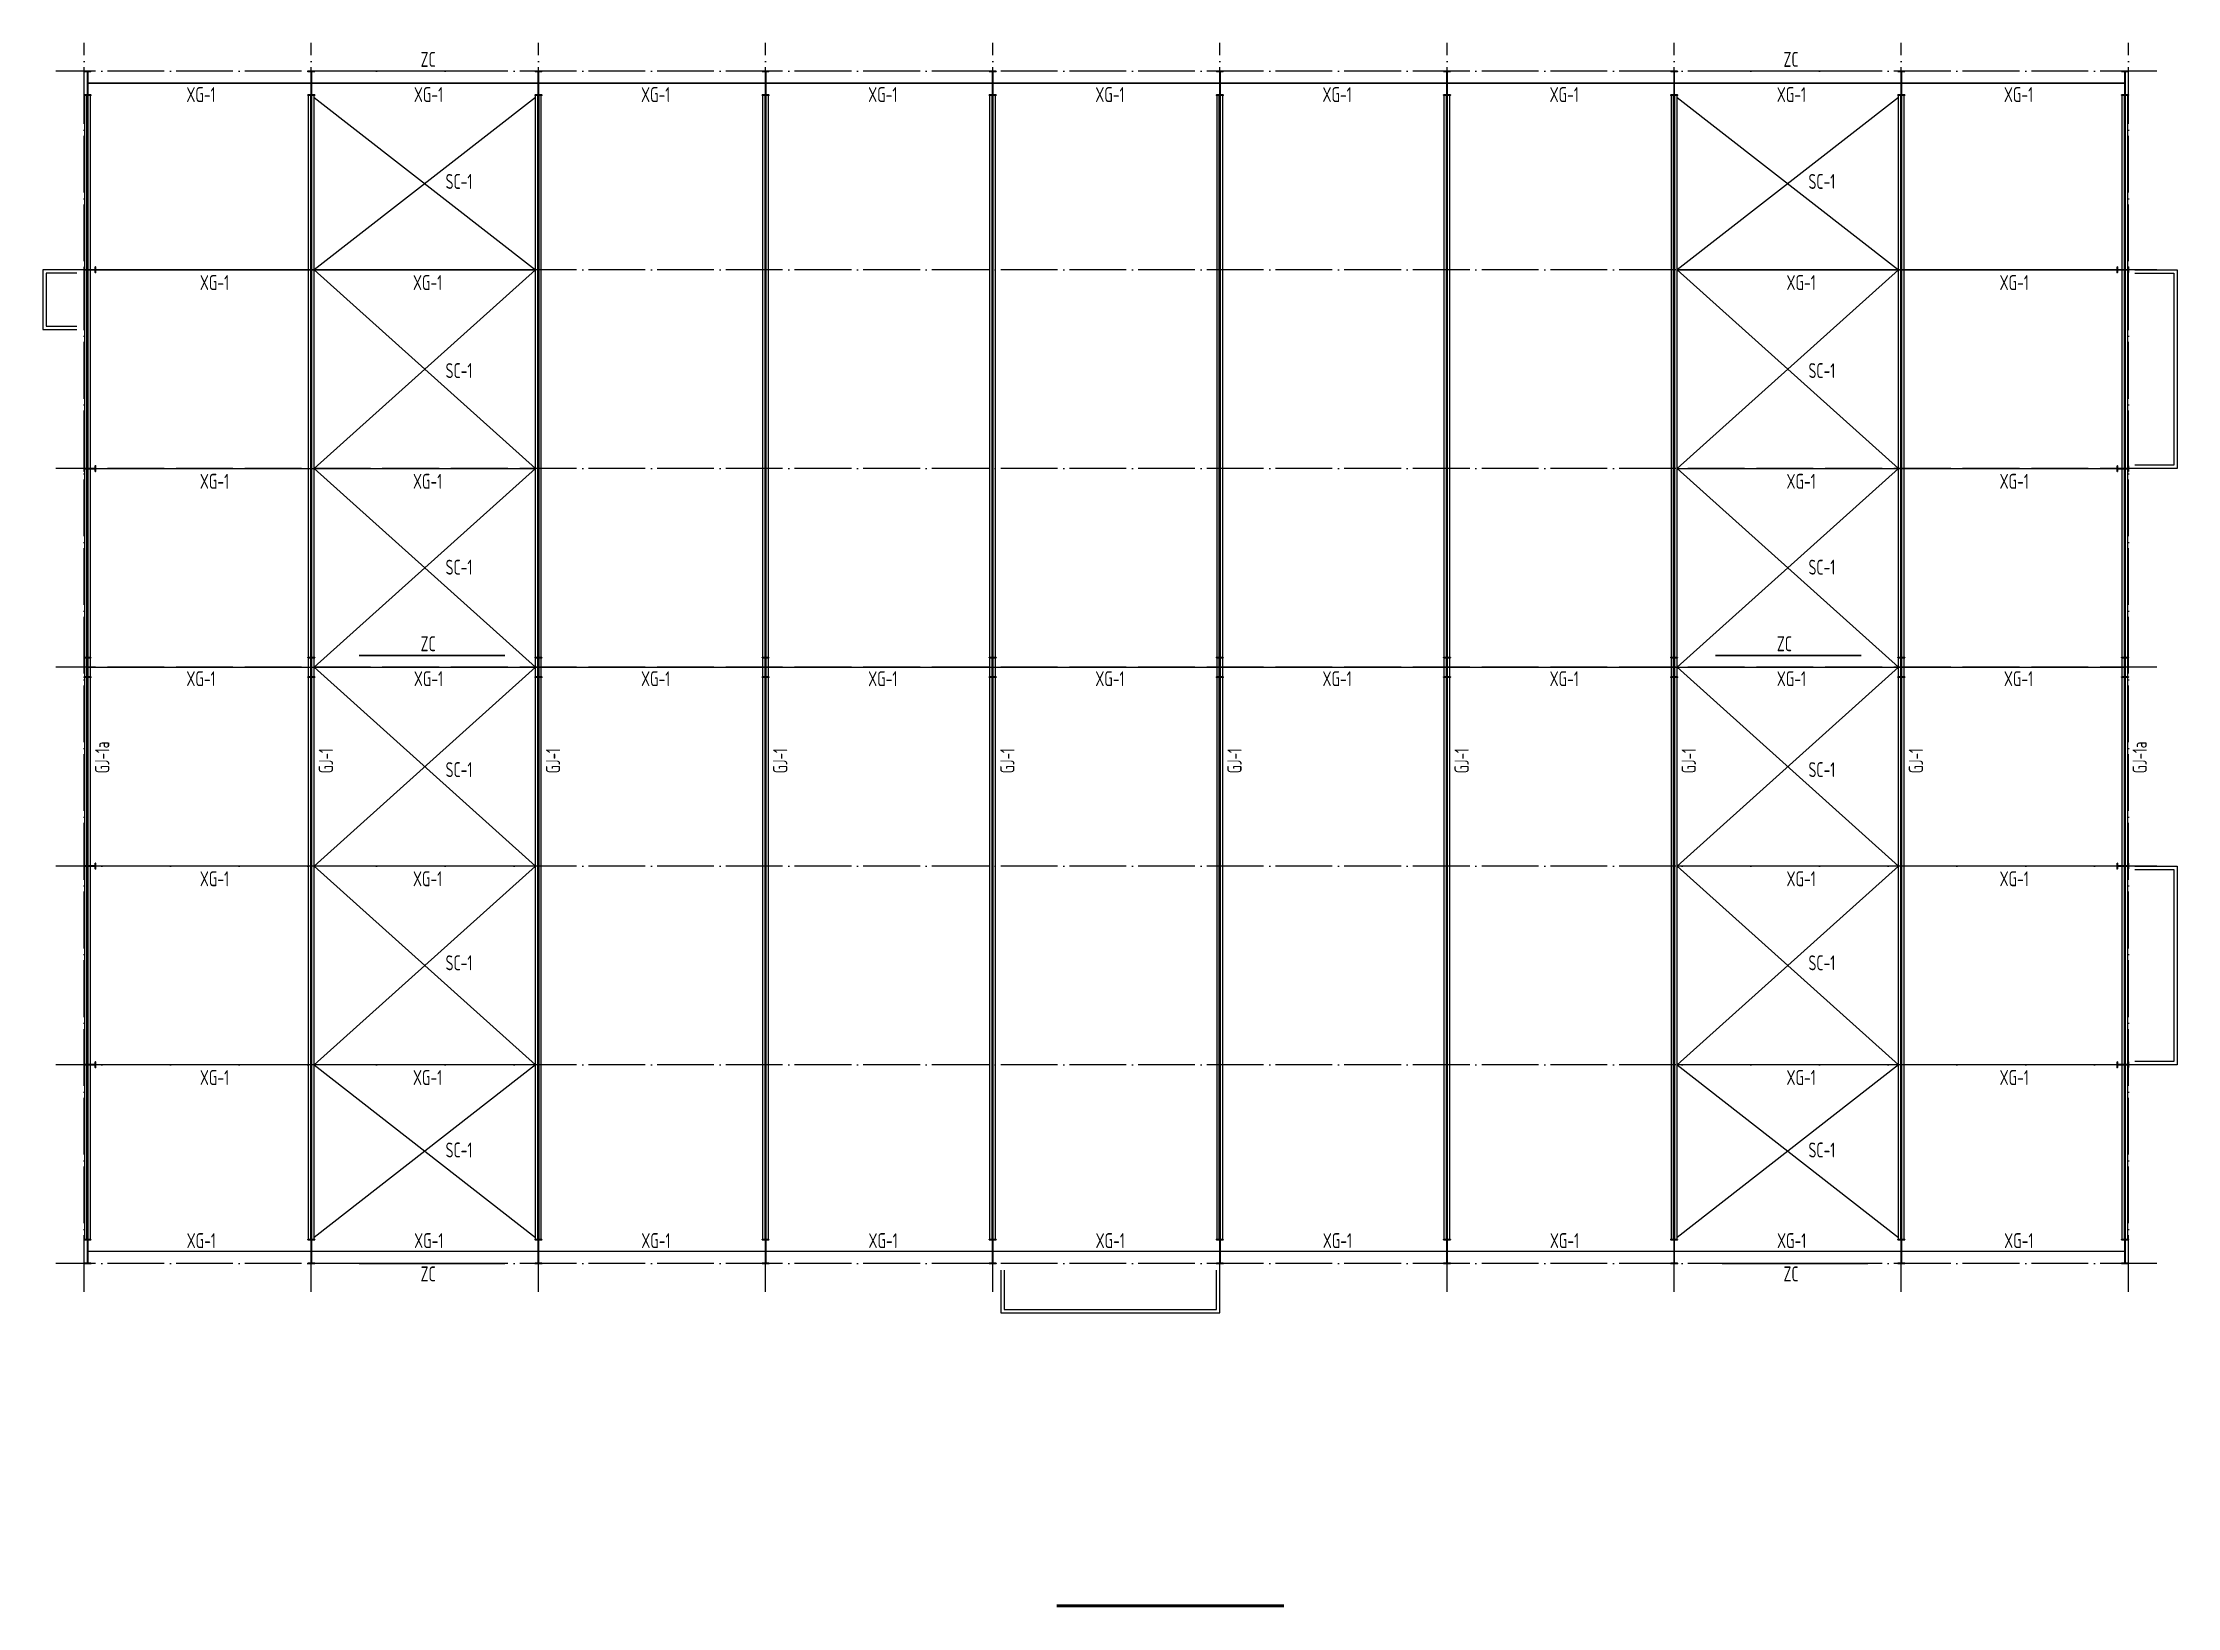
# Model space of a CAD drawing. Extents: x 293620 to 503924, y -252071 to 755100.
# Drawn here: x 388257 to 463437, y 280100 to 335209 of the extents above; entities that cross this region are included whole.
import ezdxf
from ezdxf.enums import TextEntityAlignment as Align

# ---------------------------------------------------------------- set-up
doc = ezdxf.new("R2010")
doc.units = 0
doc.header["$LTSCALE"] = 1000
doc.header["$MEASUREMENT"] = 0
doc.linetypes.add('DOTE', pattern=[2.42, 2, -0.2, 0.02, -0.2])
for name, color, linetype in [('0 - 屋顶线', 150, 'Continuous'), ('3T_WOOD', 21, 'Continuous'), ('DIM_LEAD', 171, 'Continuous'), ('DIM_SYMB', 171, 'Continuous'), ('DOTE', 14, 'DOTE'), ('PUB_TEXT', 7, 'Continuous'), ('PUB_TITLE', 171, 'Continuous'), ('TK', 4, 'Continuous'), ('中粗', 4, 'Continuous')]:
    doc.layers.add(name, color=color, linetype=linetype)
doc.layers.add('Pkpm_柱子', color=3, linetype='Continuous', lineweight=35)
doc.styles.add('-宋体', font='', dxfattribs={"width": 0.8})
doc.styles.add('HT', font='simhei.ttf', dxfattribs={"width": 0.8})
doc.styles.add('ROMANS', font='romans__.ttf', dxfattribs={"width": 0.65, "height": 231.275})
doc.styles.add('TSSD_Dimension', font='Tssdeng.shx', dxfattribs={"width": 0.7, "bigfont": 'hztxt.shx'})
doc.styles.add('TSSD_REIN', font='tssdeng.shx', dxfattribs={"width": 0.7, "bigfont": 'tssdchn.shx'})
doc.styles.add('图签宋体', font='', dxfattribs={"height": 300})
doc.styles.add('图签黑体', font='simhei.ttf', dxfattribs={"height": 550})
doc.styles.get('-宋体').set_extended_font_data('SimSun')
doc.styles.get('图签宋体').set_extended_font_data('NSimSun')

msp = doc.modelspace()

# ---------------------------------------------------------------- texts
at = {"layer": 'PUB_TEXT', "style": 'TSSD_Dimension', "width": 0.7}
for s, p in [('ZC', (401568.3, 334358.1)), ('ZC', (449568.3, 334358.1)), ('SC-1', (402448.1, 330058.3)), ('SC-1', (450448.1, 330058.3)), ('XG-1', (393793.6, 326497.5)), ('XG-1', (401299.1, 326497.5)), ('XG-1', (449673.6, 326497.5)), ('XG-1', (457179.1, 326497.5)), ('SC-1', (402448.1, 323397)), ('SC-1', (450448.1, 323397)), ('XG-1', (393793.6, 319497.5)), ('XG-1', (401299.1, 319497.5)), ('XG-1', (449673.6, 319497.5)), ('XG-1', (457179.1, 319497.5)), ('SC-1', (402448.1, 316472.4)), ('SC-1', (450448.1, 316472.4)), ('ZC', (401568.3, 313775.1)), ('ZC', (449336.1, 313775.1)), ('SC-1', (402448.1, 309342.1)), ('SC-1', (450448.1, 309342.1)), ('XG-1', (393793.6, 305497.5)), ('XG-1', (401299.1, 305497.5)), ('XG-1', (449673.6, 305497.5)), ('XG-1', (457179.1, 305497.5)), ('SC-1', (402448.1, 302537.3)), ('SC-1', (450448.1, 302537.3)), ('XG-1', (393793.6, 298497.5)), ('XG-1', (401299.1, 298497.5)), ('XG-1', (449673.6, 298497.5)), ('XG-1', (457179.1, 298497.5)), ('SC-1', (402448.1, 295944.9)), ('SC-1', (450448.1, 295944.9)), ('ZC', (401568.3, 291580.5)), ('ZC', (449568.3, 291580.5))]:
    msp.add_text(s, height=525, dxfattribs=at).set_placement(p)
for s, p in [('GJ-1a', (390600.5, 309476.1)), ('GJ-1a', (462360.5, 309476.1)), ('GJ-1', (398480.5, 309476.1)), ('GJ-1', (406480.5, 309476.1)), ('GJ-1', (414480.5, 309476.1)), ('GJ-1', (422480.5, 309476.1)), ('GJ-1', (430480.5, 309476.1)), ('GJ-1', (438480.5, 309476.1)), ('GJ-1', (446480.5, 309476.1)), ('GJ-1', (454480.5, 309476.1))]:
    msp.add_text(s, height=500, rotation=90, dxfattribs=at).set_placement(p)

# ---------------------------------------------------------------- blocks, each defined once
blk = doc.blocks.new('2Q3ZS43423423')
at = {"layer": 'PUB_TEXT', "style": 'TSSD_Dimension', "width": 0.7}
for p in [(393318, 233779), (401331, 233779), (409331, 233779), (417331, 233779), (425331, 233779), (433331, 233779), (441331, 233779), (449331, 233779), (457331, 233779)]:
    blk.add_text('XG-1', height=525, dxfattribs=at).set_placement(p)
blk = doc.blocks.new('AW3423W423423423')
at = {"layer": 'Pkpm_柱子'}
for points in [[(389957, 234869), (389957, 234857), (389842, 234857), (389842, 234031), (389957, 234031), (389957, 234019), (389717, 234019), (389717, 234031), (389832, 234031), (389832, 234857), (389717, 234857), (389717, 234869)], [(397837, 234869), (397837, 234857), (397722, 234857), (397722, 234031), (397837, 234031), (397837, 234019), (397597, 234019), (397597, 234031), (397712, 234031), (397712, 234857), (397597, 234857), (397597, 234869)], [(405837, 234869), (405837, 234857), (405722, 234857), (405722, 234031), (405837, 234031), (405837, 234019), (405597, 234019), (405597, 234031), (405712, 234031), (405712, 234857), (405597, 234857), (405597, 234869)], [(413837, 234869), (413837, 234857), (413722, 234857), (413722, 234031), (413837, 234031), (413837, 234019), (413597, 234019), (413597, 234031), (413712, 234031), (413712, 234857), (413597, 234857), (413597, 234869)], [(421837, 234869), (421837, 234857), (421722, 234857), (421722, 234031), (421837, 234031), (421837, 234019), (421597, 234019), (421597, 234031), (421712, 234031), (421712, 234857), (421597, 234857), (421597, 234869)], [(429837, 234869), (429837, 234857), (429722, 234857), (429722, 234031), (429837, 234031), (429837, 234019), (429597, 234019), (429597, 234031), (429712, 234031), (429712, 234857), (429597, 234857), (429597, 234869)], [(437837, 234869), (437837, 234857), (437722, 234857), (437722, 234031), (437837, 234031), (437837, 234019), (437597, 234019), (437597, 234031), (437712, 234031), (437712, 234857), (437597, 234857), (437597, 234869)], [(445837, 234869), (445837, 234857), (445722, 234857), (445722, 234031), (445837, 234031), (445837, 234019), (445597, 234019), (445597, 234031), (445712, 234031), (445712, 234857), (445597, 234857), (445597, 234869)], [(453837, 234869), (453837, 234857), (453722, 234857), (453722, 234031), (453837, 234031), (453837, 234019), (453597, 234019), (453597, 234031), (453712, 234031), (453712, 234857), (453597, 234857), (453597, 234869)], [(461717, 234869), (461717, 234857), (461602, 234857), (461602, 234031), (461717, 234031), (461717, 234019), (461477, 234019), (461477, 234031), (461592, 234031), (461592, 234857), (461477, 234857), (461477, 234869)], [(389717, 227969), (389729, 227969), (389729, 227874), (390105, 227874), (390105, 227969), (390117, 227969), (390117, 227769), (390105, 227769), (390105, 227864), (389729, 227864), (389729, 227769), (389717, 227769)], [(461317, 227969), (461329, 227969), (461329, 227874), (461705, 227874), (461705, 227969), (461717, 227969), (461717, 227769), (461705, 227769), (461705, 227864), (461329, 227864), (461329, 227769), (461317, 227769)], [(389717, 220969), (389729, 220969), (389729, 220874), (390105, 220874), (390105, 220969), (390117, 220969), (390117, 220769), (390105, 220769), (390105, 220864), (389729, 220864), (389729, 220769), (389717, 220769)], [(461317, 220969), (461329, 220969), (461329, 220874), (461705, 220874), (461705, 220969), (461717, 220969), (461717, 220769), (461705, 220769), (461705, 220864), (461329, 220864), (461329, 220769), (461317, 220769)], [(389957, 214219), (389957, 214207), (389842, 214207), (389842, 213531), (389957, 213531), (389957, 213519), (389717, 213519), (389717, 213531), (389832, 213531), (389832, 214207), (389717, 214207), (389717, 214219)], [(397837, 214219), (397837, 214207), (397722, 214207), (397722, 213531), (397837, 213531), (397837, 213519), (397597, 213519), (397597, 213531), (397712, 213531), (397712, 214207), (397597, 214207), (397597, 214219)], [(405837, 214219), (405837, 214207), (405722, 214207), (405722, 213531), (405837, 213531), (405837, 213519), (405597, 213519), (405597, 213531), (405712, 213531), (405712, 214207), (405597, 214207), (405597, 214219)], [(413837, 214219), (413837, 214207), (413722, 214207), (413722, 213531), (413837, 213531), (413837, 213519), (413597, 213519), (413597, 213531), (413712, 213531), (413712, 214207), (413597, 214207), (413597, 214219)], [(421837, 214219), (421837, 214207), (421722, 214207), (421722, 213531), (421837, 213531), (421837, 213519), (421597, 213519), (421597, 213531), (421712, 213531), (421712, 214207), (421597, 214207), (421597, 214219)], [(429837, 214219), (429837, 214207), (429722, 214207), (429722, 213531), (429837, 213531), (429837, 213519), (429597, 213519), (429597, 213531), (429712, 213531), (429712, 214207), (429597, 214207), (429597, 214219)], [(437837, 214219), (437837, 214207), (437722, 214207), (437722, 213531), (437837, 213531), (437837, 213519), (437597, 213519), (437597, 213531), (437712, 213531), (437712, 214207), (437597, 214207), (437597, 214219)], [(445837, 214219), (445837, 214207), (445722, 214207), (445722, 213531), (445837, 213531), (445837, 213519), (445597, 213519), (445597, 213531), (445712, 213531), (445712, 214207), (445597, 214207), (445597, 214219)], [(453837, 214219), (453837, 214207), (453722, 214207), (453722, 213531), (453837, 213531), (453837, 213519), (453597, 213519), (453597, 213531), (453712, 213531), (453712, 214207), (453597, 214207), (453597, 214219)], [(461717, 214219), (461717, 214207), (461602, 214207), (461602, 213531), (461717, 213531), (461717, 213519), (461477, 213519), (461477, 213531), (461592, 213531), (461592, 214207), (461477, 214207), (461477, 214219)], [(389717, 206969), (389729, 206969), (389729, 206874), (390105, 206874), (390105, 206969), (390117, 206969), (390117, 206769), (390105, 206769), (390105, 206864), (389729, 206864), (389729, 206769), (389717, 206769)], [(461317, 206969), (461329, 206969), (461329, 206874), (461705, 206874), (461705, 206969), (461717, 206969), (461717, 206769), (461705, 206769), (461705, 206864), (461329, 206864), (461329, 206769), (461317, 206769)], [(389717, 199969), (389729, 199969), (389729, 199874), (390105, 199874), (390105, 199969), (390117, 199969), (390117, 199769), (390105, 199769), (390105, 199864), (389729, 199864), (389729, 199769), (389717, 199769)], [(461317, 199969), (461329, 199969), (461329, 199874), (461705, 199874), (461705, 199969), (461717, 199969), (461717, 199769), (461705, 199769), (461705, 199864), (461329, 199864), (461329, 199769), (461317, 199769)], [(389957, 193719), (389957, 193707), (389842, 193707), (389842, 192881), (389957, 192881), (389957, 192869), (389717, 192869), (389717, 192881), (389832, 192881), (389832, 193707), (389717, 193707), (389717, 193719)], [(397837, 193719), (397837, 193707), (397722, 193707), (397722, 192881), (397837, 192881), (397837, 192869), (397597, 192869), (397597, 192881), (397712, 192881), (397712, 193707), (397597, 193707), (397597, 193719)], [(405837, 193719), (405837, 193707), (405722, 193707), (405722, 192881), (405837, 192881), (405837, 192869), (405597, 192869), (405597, 192881), (405712, 192881), (405712, 193707), (405597, 193707), (405597, 193719)], [(413837, 193719), (413837, 193707), (413722, 193707), (413722, 192881), (413837, 192881), (413837, 192869), (413597, 192869), (413597, 192881), (413712, 192881), (413712, 193707), (413597, 193707), (413597, 193719)], [(421837, 193719), (421837, 193707), (421722, 193707), (421722, 192881), (421837, 192881), (421837, 192869), (421597, 192869), (421597, 192881), (421712, 192881), (421712, 193707), (421597, 193707), (421597, 193719)], [(429837, 193719), (429837, 193707), (429722, 193707), (429722, 192881), (429837, 192881), (429837, 192869), (429597, 192869), (429597, 192881), (429712, 192881), (429712, 193707), (429597, 193707), (429597, 193719)], [(437837, 193719), (437837, 193707), (437722, 193707), (437722, 192881), (437837, 192881), (437837, 192869), (437597, 192869), (437597, 192881), (437712, 192881), (437712, 193707), (437597, 193707), (437597, 193719)], [(445837, 193719), (445837, 193707), (445722, 193707), (445722, 192881), (445837, 192881), (445837, 192869), (445597, 192869), (445597, 192881), (445712, 192881), (445712, 193707), (445597, 193707), (445597, 193719)], [(453837, 193719), (453837, 193707), (453722, 193707), (453722, 192881), (453837, 192881), (453837, 192869), (453597, 192869), (453597, 192881), (453712, 192881), (453712, 193707), (453597, 193707), (453597, 193719)], [(461717, 193719), (461717, 193707), (461602, 193707), (461602, 192881), (461717, 192881), (461717, 192869), (461477, 192869), (461477, 192881), (461592, 192881), (461592, 193707), (461477, 193707), (461477, 193719)]]:
    blk.add_hatch(color=256, dxfattribs=at).paths.add_polyline_path(points)
for points in [[(389957, 234869), (389957, 234857), (389842, 234857), (389842, 234031), (389957, 234031), (389957, 234019), (389717, 234019), (389717, 234031), (389832, 234031), (389832, 234857), (389717, 234857), (389717, 234869)], [(397837, 234869), (397837, 234857), (397722, 234857), (397722, 234031), (397837, 234031), (397837, 234019), (397597, 234019), (397597, 234031), (397712, 234031), (397712, 234857), (397597, 234857), (397597, 234869)], [(405837, 234869), (405837, 234857), (405722, 234857), (405722, 234031), (405837, 234031), (405837, 234019), (405597, 234019), (405597, 234031), (405712, 234031), (405712, 234857), (405597, 234857), (405597, 234869)], [(413837, 234869), (413837, 234857), (413722, 234857), (413722, 234031), (413837, 234031), (413837, 234019), (413597, 234019), (413597, 234031), (413712, 234031), (413712, 234857), (413597, 234857), (413597, 234869)], [(421837, 234869), (421837, 234857), (421722, 234857), (421722, 234031), (421837, 234031), (421837, 234019), (421597, 234019), (421597, 234031), (421712, 234031), (421712, 234857), (421597, 234857), (421597, 234869)], [(429837, 234869), (429837, 234857), (429722, 234857), (429722, 234031), (429837, 234031), (429837, 234019), (429597, 234019), (429597, 234031), (429712, 234031), (429712, 234857), (429597, 234857), (429597, 234869)], [(437837, 234869), (437837, 234857), (437722, 234857), (437722, 234031), (437837, 234031), (437837, 234019), (437597, 234019), (437597, 234031), (437712, 234031), (437712, 234857), (437597, 234857), (437597, 234869)], [(445837, 234869), (445837, 234857), (445722, 234857), (445722, 234031), (445837, 234031), (445837, 234019), (445597, 234019), (445597, 234031), (445712, 234031), (445712, 234857), (445597, 234857), (445597, 234869)], [(453837, 234869), (453837, 234857), (453722, 234857), (453722, 234031), (453837, 234031), (453837, 234019), (453597, 234019), (453597, 234031), (453712, 234031), (453712, 234857), (453597, 234857), (453597, 234869)], [(461717, 234869), (461717, 234857), (461602, 234857), (461602, 234031), (461717, 234031), (461717, 234019), (461477, 234019), (461477, 234031), (461592, 234031), (461592, 234857), (461477, 234857), (461477, 234869)], [(389717, 227969), (389729, 227969), (389729, 227874), (390105, 227874), (390105, 227969), (390117, 227969), (390117, 227769), (390105, 227769), (390105, 227864), (389729, 227864), (389729, 227769), (389717, 227769)], [(461317, 227969), (461329, 227969), (461329, 227874), (461705, 227874), (461705, 227969), (461717, 227969), (461717, 227769), (461705, 227769), (461705, 227864), (461329, 227864), (461329, 227769), (461317, 227769)], [(389717, 220969), (389729, 220969), (389729, 220874), (390105, 220874), (390105, 220969), (390117, 220969), (390117, 220769), (390105, 220769), (390105, 220864), (389729, 220864), (389729, 220769), (389717, 220769)], [(461317, 220969), (461329, 220969), (461329, 220874), (461705, 220874), (461705, 220969), (461717, 220969), (461717, 220769), (461705, 220769), (461705, 220864), (461329, 220864), (461329, 220769), (461317, 220769)], [(389957, 214219), (389957, 214207), (389842, 214207), (389842, 213531), (389957, 213531), (389957, 213519), (389717, 213519), (389717, 213531), (389832, 213531), (389832, 214207), (389717, 214207), (389717, 214219)], [(397837, 214219), (397837, 214207), (397722, 214207), (397722, 213531), (397837, 213531), (397837, 213519), (397597, 213519), (397597, 213531), (397712, 213531), (397712, 214207), (397597, 214207), (397597, 214219)], [(405837, 214219), (405837, 214207), (405722, 214207), (405722, 213531), (405837, 213531), (405837, 213519), (405597, 213519), (405597, 213531), (405712, 213531), (405712, 214207), (405597, 214207), (405597, 214219)], [(413837, 214219), (413837, 214207), (413722, 214207), (413722, 213531), (413837, 213531), (413837, 213519), (413597, 213519), (413597, 213531), (413712, 213531), (413712, 214207), (413597, 214207), (413597, 214219)], [(421837, 214219), (421837, 214207), (421722, 214207), (421722, 213531), (421837, 213531), (421837, 213519), (421597, 213519), (421597, 213531), (421712, 213531), (421712, 214207), (421597, 214207), (421597, 214219)], [(429837, 214219), (429837, 214207), (429722, 214207), (429722, 213531), (429837, 213531), (429837, 213519), (429597, 213519), (429597, 213531), (429712, 213531), (429712, 214207), (429597, 214207), (429597, 214219)], [(437837, 214219), (437837, 214207), (437722, 214207), (437722, 213531), (437837, 213531), (437837, 213519), (437597, 213519), (437597, 213531), (437712, 213531), (437712, 214207), (437597, 214207), (437597, 214219)], [(445837, 214219), (445837, 214207), (445722, 214207), (445722, 213531), (445837, 213531), (445837, 213519), (445597, 213519), (445597, 213531), (445712, 213531), (445712, 214207), (445597, 214207), (445597, 214219)], [(453837, 214219), (453837, 214207), (453722, 214207), (453722, 213531), (453837, 213531), (453837, 213519), (453597, 213519), (453597, 213531), (453712, 213531), (453712, 214207), (453597, 214207), (453597, 214219)], [(461717, 214219), (461717, 214207), (461602, 214207), (461602, 213531), (461717, 213531), (461717, 213519), (461477, 213519), (461477, 213531), (461592, 213531), (461592, 214207), (461477, 214207), (461477, 214219)], [(389717, 206969), (389729, 206969), (389729, 206874), (390105, 206874), (390105, 206969), (390117, 206969), (390117, 206769), (390105, 206769), (390105, 206864), (389729, 206864), (389729, 206769), (389717, 206769)], [(461317, 206969), (461329, 206969), (461329, 206874), (461705, 206874), (461705, 206969), (461717, 206969), (461717, 206769), (461705, 206769), (461705, 206864), (461329, 206864), (461329, 206769), (461317, 206769)], [(389717, 199969), (389729, 199969), (389729, 199874), (390105, 199874), (390105, 199969), (390117, 199969), (390117, 199769), (390105, 199769), (390105, 199864), (389729, 199864), (389729, 199769), (389717, 199769)], [(461317, 199969), (461329, 199969), (461329, 199874), (461705, 199874), (461705, 199969), (461717, 199969), (461717, 199769), (461705, 199769), (461705, 199864), (461329, 199864), (461329, 199769), (461317, 199769)], [(389957, 193719), (389957, 193707), (389842, 193707), (389842, 192881), (389957, 192881), (389957, 192869), (389717, 192869), (389717, 192881), (389832, 192881), (389832, 193707), (389717, 193707), (389717, 193719)], [(397837, 193719), (397837, 193707), (397722, 193707), (397722, 192881), (397837, 192881), (397837, 192869), (397597, 192869), (397597, 192881), (397712, 192881), (397712, 193707), (397597, 193707), (397597, 193719)], [(405837, 193719), (405837, 193707), (405722, 193707), (405722, 192881), (405837, 192881), (405837, 192869), (405597, 192869), (405597, 192881), (405712, 192881), (405712, 193707), (405597, 193707), (405597, 193719)], [(413837, 193719), (413837, 193707), (413722, 193707), (413722, 192881), (413837, 192881), (413837, 192869), (413597, 192869), (413597, 192881), (413712, 192881), (413712, 193707), (413597, 193707), (413597, 193719)], [(421837, 193719), (421837, 193707), (421722, 193707), (421722, 192881), (421837, 192881), (421837, 192869), (421597, 192869), (421597, 192881), (421712, 192881), (421712, 193707), (421597, 193707), (421597, 193719)], [(429837, 193719), (429837, 193707), (429722, 193707), (429722, 192881), (429837, 192881), (429837, 192869), (429597, 192869), (429597, 192881), (429712, 192881), (429712, 193707), (429597, 193707), (429597, 193719)], [(437837, 193719), (437837, 193707), (437722, 193707), (437722, 192881), (437837, 192881), (437837, 192869), (437597, 192869), (437597, 192881), (437712, 192881), (437712, 193707), (437597, 193707), (437597, 193719)], [(445837, 193719), (445837, 193707), (445722, 193707), (445722, 192881), (445837, 192881), (445837, 192869), (445597, 192869), (445597, 192881), (445712, 192881), (445712, 193707), (445597, 193707), (445597, 193719)], [(453837, 193719), (453837, 193707), (453722, 193707), (453722, 192881), (453837, 192881), (453837, 192869), (453597, 192869), (453597, 192881), (453712, 192881), (453712, 193707), (453597, 193707), (453597, 193719)], [(461717, 193719), (461717, 193707), (461602, 193707), (461602, 192881), (461717, 192881), (461717, 192869), (461477, 192869), (461477, 192881), (461592, 192881), (461592, 193707), (461477, 193707), (461477, 193719)]]:
    blk.add_lwpolyline(points, close=True, dxfattribs=at)
blk = doc.blocks.new('A$C053D6479')
at = {"layer": 'PUB_TITLE'}
h = blk.add_hatch(color=256, dxfattribs=at)
h.dxf.hatch_style = 1
edge = h.paths.add_edge_path()
edge.add_spline(control_points=[(1026, 827), (1105, 920), (1188, 1008), (1266, 1102)], knot_values=[13, 13, 13, 13, 14, 14, 14, 14], degree=3, periodic=0)
edge.add_spline(control_points=[(1266, 1102), (1258, 1111), (1249, 1119), (1239, 1116)], knot_values=[12, 12, 12, 12, 13, 13, 13, 13], degree=3, periodic=0)
edge.add_spline(control_points=[(1239, 1116), (1210, 1107), (1179, 1092), (1144, 1077)], knot_values=[11, 11, 11, 11, 12, 12, 12, 12], degree=3, periodic=0)
edge.add_spline(control_points=[(1144, 1077), (1109, 1063), (1069, 1053), (1047, 1038)], knot_values=[10, 10, 10, 10, 11, 11, 11, 11], degree=3, periodic=0)
edge.add_spline(control_points=[(1047, 1038), (1028, 1026), (1007, 992), (991, 972)], knot_values=[9, 9, 9, 9, 10, 10, 10, 10], degree=3, periodic=0)
edge.add_spline(control_points=[(991, 972), (942, 913), (899, 868), (849, 810)], knot_values=[8, 8, 8, 8, 9, 9, 9, 9], degree=3, periodic=0)
edge.add_spline(control_points=[(849, 810), (842, 801), (822, 776), (822, 775)], knot_values=[7, 7, 7, 7, 8, 8, 8, 8], degree=3, periodic=0)
edge.add_spline(control_points=[(822, 775), (823, 771), (848, 752), (859, 744)], knot_values=[6, 6, 6, 6, 7, 7, 7, 7], degree=3, periodic=0)
edge.add_spline(control_points=[(859, 744), (949, 670), (1035, 592), (1122, 521)], knot_values=[5, 5, 5, 5, 6, 6, 6, 6], degree=3, periodic=0)
edge.add_spline(control_points=[(1122, 521), (1153, 527), (1185, 530), (1217, 533)], knot_values=[4, 4, 4, 4, 5, 5, 5, 5], degree=3, periodic=0)
edge.add_spline(control_points=[(1217, 533), (1246, 535), (1293, 532), (1316, 542)], knot_values=[3, 3, 3, 3, 4, 4, 4, 4], degree=3, periodic=0)
edge.add_spline(control_points=[(1316, 542), (1327, 547), (1338, 565), (1349, 579)], knot_values=[2, 2, 2, 2, 3, 3, 3, 3], degree=3, periodic=0)
edge.add_spline(control_points=[(1349, 579), (1423, 670), (1507, 759), (1572, 848)], knot_values=[1, 1, 1, 1, 2, 2, 2, 2], degree=3, periodic=0)
edge.add_spline(control_points=[(1572, 848), (1564, 852), (1561, 861), (1551, 862)], knot_values=[0, 0, 0, 0, 1, 1, 1, 1], degree=3, periodic=0)
edge.add_spline(control_points=[(1551, 862), (1469, 769), (1393, 671), (1310, 579)], knot_values=[15, 15, 15, 15, 16, 16, 16, 16], degree=3, periodic=0)
edge.add_spline(control_points=[(1310, 579), (1216, 662), (1118, 742), (1026, 827)], knot_values=[14, 14, 14, 14, 15, 15, 15, 15], degree=3, periodic=0)
at = {"layer": 'TK'}
h = blk.add_hatch(color=256, dxfattribs=at)
h.dxf.hatch_style = 2
edge = h.paths.add_edge_path()
edge.add_spline(control_points=[(728, 856), (728, 856), (728, 856), (719, 864), (651, 922), (580, 978), (514, 1036), (509, 1106), (488, 1176), (479, 1247), (570, 1343), (663, 1436), (758, 1526), (764, 1523), (768, 1518), (774, 1515), (693, 1422), (599, 1343), (520, 1249), (607, 1171), (698, 1096), (789, 1021), (874, 1109), (950, 1206), (1031, 1298), (1066, 1286), (1054, 1262), (1045, 1224), (1036, 1188), (1031, 1158), (1024, 1121), (1020, 1104), (1017, 1085), (1012, 1071), (1004, 1052), (976, 1026), (956, 1003), (906, 946), (866, 899), (814, 839), (806, 829), (789, 806), (787, 806), (777, 804), (728, 856)], knot_values=[0, 0, 0, 0, 0.005, 0.01, 1, 1, 1, 2, 2, 2, 3, 3, 3, 4, 4, 4, 5, 5, 5, 6, 6, 6, 7, 7, 7, 8, 8, 8, 9, 9, 9, 10, 10, 10, 11, 11, 11, 12, 12, 12, 13, 13, 13, 14, 14, 14, 14], degree=3, periodic=0)
h = blk.add_hatch(color=256, dxfattribs=at)
h.dxf.hatch_style = 2
edge = h.paths.add_edge_path()
edge.add_spline(control_points=[(366, 894), (366, 894), (366, 894), (270, 970), (183, 883), (101, 791), (16, 703), (-18, 714), (9, 735), (28, 755), (103, 838), (192, 930), (266, 1005), (319, 1009), (387, 1005), (442, 1007), (456, 1008), (472, 1011), (485, 1007), (507, 1000), (534, 967), (555, 949), (624, 891), (699, 833), (760, 773), (689, 691), (614, 604), (539, 517), (529, 505), (516, 487), (506, 482), (492, 475), (469, 472), (452, 467), (416, 456), (383, 448), (342, 438), (323, 433), (297, 422), (293, 440), (291, 452), (313, 470), (322, 480), (400, 566), (477, 652), (553, 736), (460, 815), (366, 894)], knot_values=[0, 0, 0, 0, 0.005, 0.01, 1, 1, 1, 2, 2, 2, 3, 3, 3, 4, 4, 4, 5, 5, 5, 6, 6, 6, 7, 7, 7, 8, 8, 8, 9, 9, 9, 10, 10, 10, 11, 11, 11, 12, 12, 12, 13, 13, 13, 14, 14, 14, 15, 15, 15, 15], degree=3, periodic=0)
h = blk.add_hatch(color=256, dxfattribs=at)
h.dxf.hatch_style = 2
edge = h.paths.add_edge_path()
edge.add_spline(control_points=[(511, 261), (511, 261), (511, 261), (516, 267), (609, 192), (696, 111), (785, 33), (883, 118), (977, 208), (1070, 298), (992, 373), (892, 456), (803, 534), (791, 544), (768, 561), (766, 569), (761, 588), (776, 634), (780, 655), (785, 690), (788, 721), (795, 746), (897, 661), (998, 576), (1097, 490), (1100, 425), (1106, 361), (1107, 294), (1018, 207), (925, 121), (830, 33), (818, 21), (800, 0), (787, 0), (768, -1), (725, 49), (712, 60), (662, 103), (616, 143), (568, 186), (545, 207), (518, 224), (499, 250), (501, 259), (511, 261)], knot_values=[0, 0, 0, 0, 0.005, 0.01, 1, 1, 1, 2, 2, 2, 3, 3, 3, 4, 4, 4, 5, 5, 5, 6, 6, 6, 7, 7, 7, 8, 8, 8, 9, 9, 9, 10, 10, 10, 11, 11, 11, 12, 12, 12, 13, 13, 13, 14, 14, 14, 14], degree=3, periodic=0)
for points, knots in [([(1031, 1298), (1066, 1286), (1054, 1262), (1045, 1224), (1036, 1188), (1031, 1158), (1024, 1121), (1020, 1104), (1017, 1085), (1012, 1071), (1004, 1052), (976, 1026), (956, 1003), (906, 946), (866, 899), (814, 839), (806, 829), (789, 806), (787, 806), (777, 804), (728, 856), (719, 864), (651, 922), (580, 978), (514, 1036), (509, 1106), (488, 1176), (479, 1247), (570, 1343), (663, 1436), (758, 1526), (764, 1523), (768, 1518), (774, 1515), (693, 1422), (599, 1343), (520, 1249), (607, 1171), (698, 1096), (789, 1021), (874, 1109), (950, 1206), (1031, 1298)], [0, 0, 0, 0, 1, 1, 1, 2, 2, 2, 3, 3, 3, 4, 4, 4, 5, 5, 5, 6, 6, 6, 7, 7, 7, 8, 8, 8, 9, 9, 9, 10, 10, 10, 11, 11, 11, 12, 12, 12, 13, 13, 13, 14, 14, 14, 14]), ([(555, 949), (624, 891), (699, 833), (760, 773), (689, 691), (614, 604), (539, 517), (529, 505), (516, 487), (506, 482), (492, 475), (469, 472), (452, 467), (416, 456), (383, 448), (342, 438), (323, 433), (297, 422), (293, 440), (291, 452), (313, 470), (322, 480), (400, 566), (477, 652), (553, 736), (460, 815), (366, 894), (270, 970), (183, 883), (101, 791), (16, 703), (-18, 714), (9, 735), (28, 755), (103, 838), (192, 930), (266, 1005), (319, 1009), (387, 1005), (442, 1007), (456, 1008), (472, 1011), (485, 1007), (507, 1000), (534, 967), (555, 949)], [0, 0, 0, 0, 1, 1, 1, 2, 2, 2, 3, 3, 3, 4, 4, 4, 5, 5, 5, 6, 6, 6, 7, 7, 7, 8, 8, 8, 9, 9, 9, 10, 10, 10, 11, 11, 11, 12, 12, 12, 13, 13, 13, 14, 14, 14, 15, 15, 15, 15]), ([(1551, 862), (1561, 861), (1564, 852), (1572, 848), (1507, 759), (1423, 670), (1349, 579), (1338, 565), (1327, 547), (1316, 542), (1293, 532), (1246, 535), (1217, 533), (1185, 530), (1153, 527), (1122, 521), (1035, 592), (949, 670), (859, 744), (848, 752), (823, 771), (822, 775), (822, 776), (842, 801), (849, 810), (899, 868), (942, 913), (991, 972), (1007, 992), (1028, 1026), (1047, 1038), (1069, 1053), (1109, 1063), (1144, 1077), (1179, 1092), (1210, 1107), (1239, 1116), (1249, 1119), (1258, 1111), (1266, 1102), (1188, 1008), (1105, 920), (1026, 827), (1118, 742), (1216, 662), (1310, 579), (1393, 671), (1469, 769), (1551, 862)], [0, 0, 0, 0, 1, 1, 1, 2, 2, 2, 3, 3, 3, 4, 4, 4, 5, 5, 5, 6, 6, 6, 7, 7, 7, 8, 8, 8, 9, 9, 9, 10, 10, 10, 11, 11, 11, 12, 12, 12, 13, 13, 13, 14, 14, 14, 15, 15, 15, 16, 16, 16, 16]), ([(1097, 490), (1100, 425), (1106, 361), (1107, 294), (1018, 207), (925, 121), (830, 33), (818, 21), (800, 0), (787, 0), (768, -1), (725, 49), (712, 60), (662, 103), (616, 143), (568, 186), (545, 207), (518, 224), (499, 250), (501, 259), (511, 261), (516, 267), (609, 192), (696, 111), (785, 33), (883, 118), (977, 208), (1070, 298), (992, 373), (892, 456), (803, 534), (791, 544), (768, 561), (766, 569), (761, 588), (776, 634), (780, 655), (785, 690), (788, 721), (795, 746), (897, 661), (998, 576), (1097, 490)], [0, 0, 0, 0, 1, 1, 1, 2, 2, 2, 3, 3, 3, 4, 4, 4, 5, 5, 5, 6, 6, 6, 7, 7, 7, 8, 8, 8, 9, 9, 9, 10, 10, 10, 11, 11, 11, 12, 12, 12, 13, 13, 13, 14, 14, 14, 14])]:
    blk.add_open_spline(points, degree=3, knots=knots, dxfattribs=at)
blk = doc.blocks.new('GeYuanFrame_65323023', base_point=(20.09, 4.53))
at = {"layer": 'PUB_TITLE'}
for points in [[(803.09, 235.33), (803.09, 292.73)], [(827.09, 235.33), (827.09, 292.73)], [(803.09, 202.33), (803.09, 229.83)], [(827.09, 202.33), (827.09, 229.83)], [(803.09, 14.53), (803.09, 111.33)]]:
    blk.add_lwpolyline(points, dxfattribs=at)
at = {"layer": 'TK'}
for p, q in [((781.09, 316.93), (851.09, 316.93)), ((781.09, 284.53), (851.09, 284.53)), ((781.09, 276.33), (851.09, 276.33)), ((781.09, 268.13), (851.09, 268.13)), ((781.09, 259.93), (851.09, 259.93)), ((781.09, 251.73), (851.09, 251.73)), ((781.09, 243.53), (851.09, 243.53)), ((781.09, 235.33), (851.09, 235.33)), ((781.09, 235.33), (851.09, 235.33)), ((781.09, 102.53), (851.09, 102.53)), ((781.09, 93.73), (851.09, 93.73)), ((781.09, 84.93), (803.09, 84.93)), ((781.09, 84.93), (851.09, 84.93)), ((781.09, 67.37), (851.09, 67.37)), ((781.09, 67.33), (851.09, 67.33)), ((781.09, 60.77), (851.09, 60.77)), ((781.09, 54.17), (851.09, 54.17)), ((781.09, 47.57), (851.09, 47.57)), ((781.09, 40.97), (851.09, 40.97)), ((781.09, 34.37), (851.09, 34.37)), ((781.09, 27.77), (851.09, 27.77)), ((781.09, 21.17), (851.09, 21.17)), ((781.09, 14.53), (851.09, 14.53))]:
    blk.add_line(p, q, dxfattribs=at)
blk.add_lwpolyline([(20.09, 4.53), (20.09, 598.53), (861.09, 598.53), (861.09, 4.53)], close=True, dxfattribs=at)
at = {"layer": 'TK', "const_width": 1}
blk.add_lwpolyline([(45.09, 588.53), (851.09, 588.53), (851.09, 14.53), (45.09, 14.53)], close=True, dxfattribs=at)
at = {"layer": 'TK'}
for points, const_width in [([(781.09, 588.53), (781.09, 14.53)], 0.4), ([(781.09, 488.5), (851.09, 488.5)], 0.35), ([(781.09, 357.14), (851.09, 357.14)], 0.35), ([(781.09, 292.73), (851.09, 292.73)], 0.35), ([(781.09, 292.73), (851.09, 292.73)], 0.35), ([(781.09, 235.33), (851.09, 235.33)], 0.35), ([(781.09, 202.33), (851.09, 202.33)], 0.35), ([(781.09, 156.83), (851.09, 156.83)], 0.35), ([(781.09, 111.33), (851.09, 111.33)], 0.35), ([(781.09, 67.37), (851.09, 67.37)], 0.35)]:
    blk.add_lwpolyline(points, dxfattribs=dict(at, const_width=const_width))
for points in [[(781.09, 292.73), (851.09, 292.73)], [(781.09, 235.33), (851.09, 235.33)], [(781.09, 229.83), (851.09, 229.83)], [(781.09, 224.33), (851.09, 224.33)], [(781.09, 218.83), (851.09, 218.83)], [(781.09, 213.33), (851.09, 213.33)], [(781.09, 207.83), (851.09, 207.83)], [(781.09, 202.33), (851.09, 202.33)], [(781.09, 196.83), (851.09, 196.83)], [(781.09, 151.33), (851.09, 151.33)]]:
    blk.add_lwpolyline(points, dxfattribs=at)
at = {"layer": 'PUB_TITLE', "xscale": 0.01000000000021828, "yscale": 0.01000000000021828, "zscale": 0.01}
blk.add_blockref('A$C053D6479', (808.19, 336.27), dxfattribs=at)
at = {"layer": 'TK', "style": '图签宋体'}
for s, height, p in [('总平面', 2.4, (783.23, 583.28)), ('类   别', 2.4, (785.97, 288.09)), ('姓   名', 2.4, (809.2, 288.09)), ('签   名', 2.4, (832.68, 288.09)), ('审   定', 2.4, (785.97, 279.89)), ('审   核', 2.4, (785.97, 271.69)), ('项目负责人', 2.4, (784.13, 263.49)), ('专业负责人', 2.4, (783.89, 255.29)), ('校   对', 2.4, (786.38, 247.09)), ('设   计', 2.4, (786.36, 238.89)), ('专业会签', 2.4, (785.12, 231.24)), ('建  筑', 1.44, (784.61, 227.11)), ('结  构', 1.44, (784.61, 221.61)), ('给排水', 1.44, (784.61, 216.11)), ('电  气', 1.44, (784.61, 210.61)), ('暖  通', 1.44, (784.61, 205.11)), ('单 位 出 图 专 用 章 盖 章', 2.4, (792.72, 198.35)), ('本图未盖章无效', 2.4, (804.43, 158.7)), ('个 人 执 业 专 用 章 盖 章', 2.4, (793.52, 152.77)), ('本图未盖章无效', 2.4, (804.43, 113.2)), ('建设单位', 2.4, (785.39, 106.33)), ('工程名称', 2.4, (785.47, 98.12)), ('子项名称', 2.4, (785.85, 89.14)), ('图    名', 2.4, (785.63, 75.5)), ('工程编号', 2.4, (785.77, 63.77)), ('子项编号', 2.4, (785.77, 57.19)), ('专    业', 2.4, (786.01, 50.88)), ('图    号', 2.4, (786.02, 43.77)), ('设计阶段', 2.4, (785.45, 37.32)), ('比    例', 2.4, (785.59, 30.63)), ('修改版次', 2.4, (785.24, 24.41)), ('完成时间', 2.4, (785.11, 18.02))]:
    blk.add_text(s, height=height, dxfattribs=at).set_placement(p)
at = {"layer": 'TK'}
for s, height, style, width, p in [('SITE PLAN', 1.697, 'ROMANS', 0.76, (783.35, 580.49)), ('建筑行业（建筑工程）甲级           证书编号:A133002877', 2.2, '-宋体', 0.8, (782, 311.83)), ('风景园林工程设计专项甲级           证书编号:A133002877', 2.2, '-宋体', 0.8, (782, 307.81)), ('城乡规划编制资质乙级        证书编号:[浙]城规编(142069)', 2.2, '-宋体', 0.8, (782, 303.82)), ('市政行业（给水工程、排水工程）乙级 证书编号:A233029948', 2.2, '-宋体', 0.8, (782, 299.74)), ('市政行业（道路工程、桥梁工程）乙级 证书编号:A233029948', 2.2, '-宋体', 0.8, (782, 295.69)), ('CATEGORY', 1.8, 'TSSD_REIN', 0.7, (788.32, 285.17)), ('NAME', 1.8, 'TSSD_REIN', 0.7, (813.51, 285.17)), ('SIGNATURE', 1.8, 'TSSD_REIN', 0.7, (835.66, 285.17)), ('AUTHORIZED FOR ISSUE BY', 1.8, 'TSSD_REIN', 0.7, (782.12, 277.17)), ('REVIEWED BY', 1.8, 'TSSD_REIN', 0.7, (787.36, 268.91)), ('PROJECT DIRECTOR', 1.8, 'TSSD_REIN', 0.7, (785.55, 260.74)), ('DISCIPLINE RESPONSIBLE BY', 1.8, 'TSSD_REIN', 0.7, (781.57, 252.48)), ('CHECKED BY', 1.8, 'TSSD_REIN', 0.7, (787.75, 244.44)), ('DESIGNED BY', 1.8, 'TSSD_REIN', 0.7, (787.76, 236.27)), ('CONFIRMED BY', 1.8, 'TSSD_REIN', 0.7, (802.94, 231.42)), ('ARCHITECTURE', 1.08, 'TSSD_REIN', 0.7, (784.65, 225.34)), ('STRUCTURE', 1.08, 'TSSD_REIN', 0.7, (784.65, 219.84)), ('ARCHITECTURE', 1.08, 'TSSD_REIN', 0.7, (784.65, 214.34)), ('ARCHITECTURE', 1.08, 'TSSD_REIN', 0.7, (784.65, 208.84)), ('ARCHITECTURE', 1.08, 'TSSD_REIN', 0.7, (784.65, 203.34)), ('OWNER', 1.8, 'TSSD_REIN', 0.7, (789.98, 103.48)), ('PROJECT', 1.8, 'TSSD_REIN', 0.7, (788.52, 95.02)), ('SUB-PROJECT', 1.8, 'TSSD_REIN', 0.7, (787.86, 86.3)), ('DRAWING TITLE', 1.8, 'TSSD_REIN', 0.7, (786.97, 72.53)), ('PRO N0.', 1.8, 'TSSD_REIN', 0.7, (790.01, 61.15)), ('SUBITEM NO.', 1.8, 'TSSD_REIN', 0.7, (788.15, 54.58)), ('PROFESSIONAL', 1.8, 'TSSD_REIN', 0.8, (786.88, 48.15)), ('DRAWING NO.', 1.8, 'TSSD_REIN', 0.7, (788.19, 41.45)), ('STAGE', 1.8, 'TSSD_REIN', 0.7, (790.09, 35.03)), ('SCALE', 1.8, 'TSSD_REIN', 0.7, (790.38, 28.42)), ('EDITION NO.', 1.8, 'TSSD_REIN', 0.8, (787.53, 21.64)), ('DATE', 1.8, 'TSSD_REIN', 0.7, (790.33, 15.45))]:
    blk.add_text(s, height=height, dxfattribs=dict(at, style=style, width=width)).set_placement(p)
for s, height, style, width, p in [('浙江华越设计股份有限公司', 3.96, 'HT', 0.9, (816.07, 329.16)), ('ZHEJIANG HOY DESIGN CO.,LTD', 2.8, '图签黑体', 1.11, (816.06, 323.29))]:
    blk.add_text(s, height=height, dxfattribs=dict(at, style=style, width=width)).set_placement(p, align=Align.MIDDLE)
at = {"layer": 'TK', "char_height": 2.4, "attachment_point": 5, "style": '图签宋体'}
for s, insert, width in [('张矗', (815.09, 280.4), 24), ('顾晓东', (815.09, 272.23), 24), ('钟高华', (815.09, 264.03), 24), ('顾晓东', (815.09, 255.76), 24), ('李福', (815.09, 247.63), 24), ('杨康', (815.09, 239.43), 24), ('安徽锐兰精密工业有限公司', (827.09, 106.93), 48), ('安徽锐兰精密工业有限公司新建厂区', (827.09, 98.13), 48), ('1#车间', (827.09, 89.33), 48), ('屋面结构布置图', (827.09, 76.13), 48), ('2020-HYAJLF-0325', (827.09, 64.07), 48), ('2020-HYAJLF-0325S-a-002', (827.09, 57.47), 48), ('结构', (827.09, 50.87), 48), ('结施-06', (827.09, 44.27), 48), ('施工图设计', (827.09, 37.67), 48), ('1:150', (827.09, 31.07), 48), ('1.0', (827.09, 24.47), 48), ('2020.06.10', (827.09, 17.88), 48)]:
    blk.add_mtext(s, dxfattribs=dict(at, insert=insert, width=width))

# ---------------------------------------------------------------- linework, layer by layer
at = {"color": 35, "linetype": 'ByBlock', "ltscale": 3}
for p, q in [((389736.8, 293058.7), (389736.8, 333358.7)), ((389816.8, 293058.7), (389816.8, 333358.7)), ((389856.8, 293058.7), (389856.8, 333358.7)), ((389936.8, 293058.7), (389936.8, 333358.7)), ((397616.8, 293058.7), (397616.8, 333358.7)), ((397696.8, 293058.7), (397696.8, 333358.7)), ((397736.8, 293058.7), (397736.8, 333358.7)), ((397816.8, 293058.7), (397816.8, 333358.7)), ((405616.8, 293058.7), (405616.8, 333358.7)), ((405696.8, 293058.7), (405696.8, 333358.7)), ((405736.8, 293058.7), (405736.8, 333358.7)), ((405816.8, 293058.7), (405816.8, 333358.7)), ((413616.8, 293058.7), (413616.8, 333358.7)), ((413696.8, 293058.7), (413696.8, 333358.7)), ((413736.8, 293058.7), (413736.8, 333358.7)), ((413816.8, 293058.7), (413816.8, 333358.7)), ((421616.8, 293058.7), (421616.8, 333358.7)), ((421696.8, 293058.7), (421696.8, 333358.7)), ((421736.8, 293058.7), (421736.8, 333358.7)), ((421816.8, 293058.7), (421816.8, 333358.7)), ((429616.8, 293058.7), (429616.8, 333358.7)), ((429696.8, 293058.7), (429696.8, 333358.7)), ((429736.8, 293058.7), (429736.8, 333358.7)), ((429816.8, 293058.7), (429816.8, 333358.7)), ((437616.8, 293058.7), (437616.8, 333358.7)), ((437696.8, 293058.7), (437696.8, 333358.7)), ((437736.8, 293058.7), (437736.8, 333358.7)), ((437816.8, 293058.7), (437816.8, 333358.7)), ((445616.8, 293058.7), (445616.8, 333358.7)), ((445696.8, 293058.7), (445696.8, 333358.7)), ((445736.8, 293058.7), (445736.8, 333358.7)), ((445816.8, 293058.7), (445816.8, 333358.7)), ((453616.8, 293058.7), (453616.8, 333358.7)), ((453696.8, 293058.7), (453696.8, 333358.7)), ((453736.8, 293058.7), (453736.8, 333358.7)), ((453816.8, 293058.7), (453816.8, 333358.7)), ((461496.8, 293058.7), (461496.8, 333358.7)), ((461576.8, 293058.7), (461576.8, 333358.7)), ((461616.8, 293058.7), (461616.8, 333358.7)), ((461696.8, 293058.7), (461696.8, 333358.7))]:
    msp.add_line(p, q, dxfattribs=at)
at = {"color": 4, "const_width": 50}
for points in [[(461591.8, 333783.7), (389831.8, 333783.7)], [(405616.8, 327208.7), (389936.8, 327208.7)], [(461496.8, 327208.7), (445816.8, 327208.7)], [(405616.8, 320208.7), (389936.8, 320208.7)], [(461496.8, 320208.7), (445816.8, 320208.7)], [(461591.8, 313208.7), (389831.8, 313208.7)], [(405616.8, 306208.7), (389936.8, 306208.7)], [(461496.8, 306208.7), (445816.8, 306208.7)], [(405616.8, 299208.7), (389936.8, 299208.7)], [(461496.8, 299208.7), (445816.8, 299208.7)], [(461601.8, 292633.7), (389841.8, 292633.7)]]:
    msp.add_lwpolyline(points, dxfattribs=at)
at = {"layer": '0 - 屋顶线'}
for p, q in [((461936.8, 306208.7), (463436.8, 306208.7)), ((461936.8, 306088.7), (463316.8, 306088.7)), ((463316.8, 306088.7), (463316.8, 299328.7)), ((463436.8, 306208.7), (463436.8, 299208.7)), ((463316.8, 299328.7), (461936.8, 299328.7)), ((463436.8, 299208.7), (461936.8, 299208.7)), ((421996.8, 291968.7), (421996.8, 290468.7)), ((422116.8, 291968.7), (422116.8, 290588.7)), ((429596.8, 290588.7), (429596.8, 291968.7)), ((429716.8, 290468.7), (429716.8, 291968.7)), ((421996.8, 290468.7), (429716.8, 290468.7)), ((422116.8, 290588.7), (429596.8, 290588.7))]:
    msp.add_line(p, q, dxfattribs=at)
for points in [[(389456.8, 327208.7), (388256.8, 327208.7), (388256.8, 325108.7), (389456.8, 325108.7)], [(389456.8, 327088.7), (388376.8, 327088.7), (388376.8, 325228.7), (389456.8, 325228.7)], [(461936.8, 327208.7), (463436.8, 327208.7), (463436.8, 320508.7), (463436.8, 320208.7), (461936.8, 320208.7)], [(461936.8, 327088.7), (463316.8, 327088.7), (463316.8, 320508.7), (463316.8, 320328.7), (461936.8, 320328.7)]]:
    msp.add_lwpolyline(points, dxfattribs=at)
at = {"layer": 'DIM_LEAD', "color": 3, "const_width": 50}
for points in [[(404544.8, 334208.7), (399401, 334208.7)], [(452544.8, 334208.7), (447401, 334208.7)], [(404544.8, 313625.8), (399401, 313625.8)], [(452312.6, 313625.8), (447168.8, 313625.8)], [(404544.8, 292208.7), (399401, 292208.7)], [(452544.8, 292208.7), (447401, 292208.7)]]:
    msp.add_lwpolyline(points, dxfattribs=at)
at = {"layer": 'DIM_SYMB', "const_width": 105}
msp.add_lwpolyline([(423973.7, 280152.2), (431972.3, 280152.2)], dxfattribs=at)
at = {"layer": 'DOTE'}
for p, q in [((389716.8, 291208.7), (389716.8, 335208.7)), ((397716.8, 291208.7), (397716.8, 335208.7)), ((405716.8, 291208.7), (405716.8, 335208.7)), ((413716.8, 291208.7), (413716.8, 335208.7)), ((421716.8, 291208.7), (421716.8, 335208.7)), ((429716.8, 291208.7), (429716.8, 335208.7)), ((437716.8, 291208.7), (437716.8, 335208.7)), ((445716.8, 291208.7), (445716.8, 335208.7)), ((453716.8, 291208.7), (453716.8, 335208.7)), ((461716.8, 291208.7), (461716.8, 335208.7)), ((462716.8, 334208.7), (388716.8, 334208.7)), ((462716.8, 327208.7), (388716.8, 327208.7)), ((462716.8, 320208.7), (388716.8, 320208.7)), ((462716.8, 313208.7), (388716.8, 313208.7)), ((462716.8, 306208.7), (388716.8, 306208.7)), ((462716.8, 299208.7), (388716.8, 299208.7)), ((462716.8, 292208.7), (388716.8, 292208.7))]:
    msp.add_line(p, q, dxfattribs=at)
at = {"layer": '中粗', "color": 6}
for points in [[(397816.8, 333281.1), (405616.8, 327208.7), (397816.8, 320208.7), (405616.8, 313208.7), (397816.8, 306208.7), (405616.8, 299208.7), (397816.8, 293130.6)], [(405616.8, 333281.1), (397816.8, 327208.7), (405616.8, 320208.7), (397816.8, 313208.7), (405616.8, 306208.7), (397816.8, 299208.7), (405616.8, 293130.6)], [(445816.8, 333281.1), (453616.8, 327208.7), (445816.8, 320208.7), (453616.8, 313208.7), (445816.8, 306208.7), (453616.8, 299208.7), (445816.8, 293130.6)], [(453616.8, 333281.1), (445816.8, 327208.7), (453616.8, 320208.7), (445816.8, 313208.7), (453616.8, 306208.7), (445816.8, 299208.7), (453616.8, 293130.6)]]:
    msp.add_lwpolyline(points, dxfattribs=at)

# ---------------------------------------------------------------- block references
at = {"layer": '3T_WOOD', "xscale": 150, "yscale": 150, "zscale": 150}
msp.add_blockref('GeYuanFrame_65323023', (366151.8, 263289.4), dxfattribs=at)
at = {"layer": '3T_WOOD'}
for name, p in [('AW3423W423423423', (0, 99339.9)), ('2Q3ZS43423423', (0, 99339.9)), ('2Q3ZS43423423', (0, 78764.9)), ('2Q3ZS43423423', (10, 58974.3))]:
    msp.add_blockref(name, p, dxfattribs=at)

msp.set_redraw_order([(e.dxf.handle, doc.entitydb.next_handle()) for e in msp.query("TEXT MTEXT ATTDEF DIMENSION ARC_DIMENSION")])  # texts and dimensions are drawn at this point

doc.saveas('drawing.dxf')
